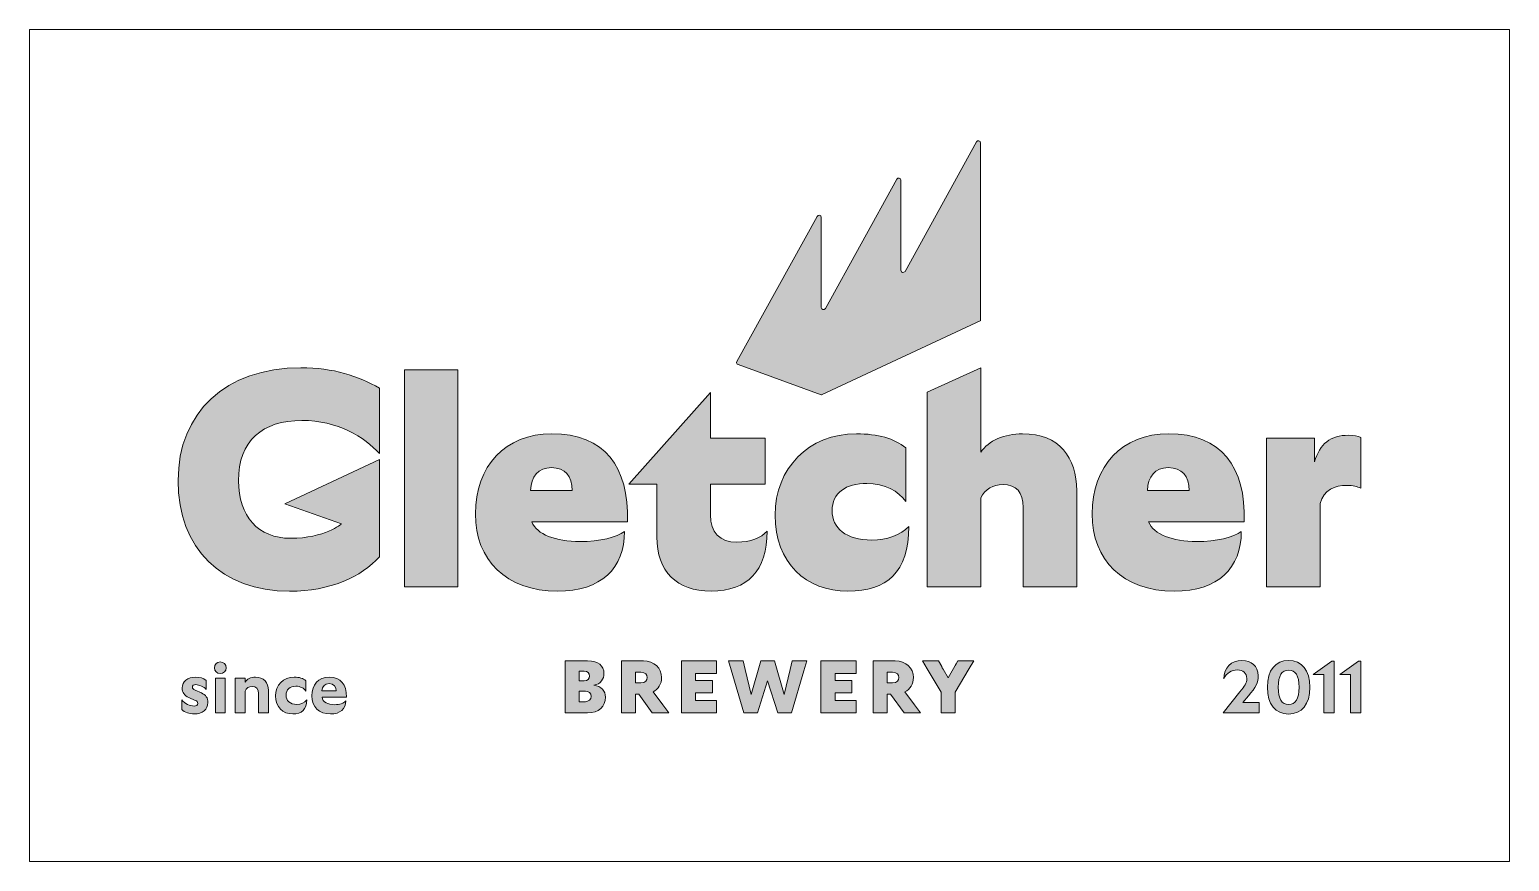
# Model space of a CAD drawing. Header units: millimetres. Extents: x 489 to 878, y -141 to 78.
import ezdxf

# ---------------------------------------------------------------- set-up
doc = ezdxf.new("R2010")
doc.units = ezdxf.units.MM
doc.header["$MEASUREMENT"] = 0
doc.layers.add('logo', color=7, linetype='Continuous', lineweight=0)
doc.layers.add('setka', color=7, linetype='Continuous', lineweight=0)

# ---------------------------------------------------------------- blocks, each defined once
blk = doc.blocks.new('Block_1')
at = {"layer": 'logo', "transparency": 33554687}
h = blk.add_hatch(color=1, dxfattribs=at)
h.dxf.hatch_style = 2
edge = h.paths.add_edge_path()
edge.add_spline(control_points=[(634.93, -99.41), (635.79, -99.41), (636.45, -98.89), (636.45, -98.02), (636.45, -97.16), (635.79, -96.64), (634.93, -96.64), (634.93, -96.64), (633.33, -96.64), (633.33, -96.64), (633.33, -96.64), (633.33, -99.41), (633.33, -99.41), (633.33, -99.41), (634.93, -99.41), (634.93, -99.41)], knot_values=[0, 0, 0, 0, 1, 1, 1, 2, 2, 2, 3, 3, 3, 4, 4, 4, 5, 5, 5, 5], degree=3, periodic=0)
edge = h.paths.add_edge_path()
edge.add_spline(control_points=[(634.6, -93.9), (635.61, -93.9), (636.02, -93.39), (636.02, -92.65), (636.02, -91.9), (635.61, -91.4), (634.6, -91.4), (634.6, -91.4), (633.33, -91.4), (633.33, -91.4), (633.33, -91.4), (633.33, -93.9), (633.33, -93.9), (633.33, -93.9), (634.6, -93.9), (634.6, -93.9)], knot_values=[0, 0, 0, 0, 1, 1, 1, 2, 2, 2, 3, 3, 3, 4, 4, 4, 5, 5, 5, 5], degree=3, periodic=0)
edge = h.paths.add_edge_path()
edge.add_spline(control_points=[(629.61, -100.66), (629.61, -100.66), (629.61, -90.38), (629.61, -90.38), (629.61, -90.38), (629.61, -88.68), (629.61, -88.68), (629.61, -88.68), (635.53, -88.68), (635.53, -88.68), (638.33, -88.68), (639.84, -89.91), (639.84, -92), (639.84, -93.39), (639, -94.82), (637.16, -95.07), (639.17, -95.31), (640.21, -96.66), (640.21, -98.22), (640.21, -100.72), (638.53, -102.37), (635.52, -102.37), (635.52, -102.37), (629.61, -102.37), (629.61, -102.37), (629.61, -102.37), (629.61, -100.66), (629.61, -100.66)], knot_values=[0, 0, 0, 0, 1, 1, 1, 2, 2, 2, 3, 3, 3, 4, 4, 4, 5, 5, 5, 6, 6, 6, 7, 7, 7, 8, 8, 8, 9, 9, 9, 9], degree=3, periodic=0)
h = blk.add_hatch(color=1, dxfattribs=at)
h.dxf.hatch_style = 2
edge = h.paths.add_edge_path()
edge.add_spline(control_points=[(649.52, -94.45), (650.81, -94.45), (651.22, -93.84), (651.22, -93.06), (651.22, -92.28), (650.81, -91.67), (649.52, -91.67), (649.52, -91.67), (648.11, -91.67), (648.11, -91.67), (648.11, -91.67), (648.11, -94.45), (648.11, -94.45), (648.11, -94.45), (649.52, -94.45), (649.52, -94.45)], knot_values=[0, 0, 0, 0, 1, 1, 1, 2, 2, 2, 3, 3, 3, 4, 4, 4, 5, 5, 5, 5], degree=3, periodic=0)
edge = h.paths.add_edge_path()
edge.add_spline(control_points=[(644.41, -100.66), (644.41, -100.66), (644.41, -90.38), (644.41, -90.38), (644.41, -90.38), (644.41, -88.68), (644.41, -88.68), (644.41, -88.68), (650.2, -88.68), (650.2, -88.68), (653.06, -88.68), (655.01, -90.54), (655.01, -93.06), (655.01, -94.72), (654.15, -96.11), (652.76, -96.85), (652.76, -96.85), (655.3, -100.22), (655.3, -100.22), (655.3, -100.22), (656.93, -102.37), (656.93, -102.37), (656.93, -102.37), (652.55, -102.37), (652.55, -102.37), (652.55, -102.37), (649.01, -97.44), (649.01, -97.44), (649.01, -97.44), (648.11, -97.44), (648.11, -97.44), (648.11, -97.44), (648.11, -100.43), (648.11, -100.43), (648.11, -100.43), (648.11, -102.37), (648.11, -102.37), (648.11, -102.37), (644.41, -102.37), (644.41, -102.37), (644.41, -102.37), (644.41, -100.66), (644.41, -100.66)], knot_values=[0, 0, 0, 0, 1, 1, 1, 2, 2, 2, 3, 3, 3, 4, 4, 4, 5, 5, 5, 6, 6, 6, 7, 7, 7, 8, 8, 8, 9, 9, 9, 10, 10, 10, 11, 11, 11, 12, 12, 12, 13, 13, 13, 14, 14, 14, 14], degree=3, periodic=0)
h = blk.add_hatch(color=1, dxfattribs=at)
h.dxf.hatch_style = 2
edge = h.paths.add_edge_path()
edge.add_spline(control_points=[(660.25, -100.66), (660.25, -100.66), (660.25, -90.38), (660.25, -90.38), (660.25, -90.38), (660.25, -88.68), (660.25, -88.68), (660.25, -88.68), (669.48, -88.68), (669.48, -88.68), (669.48, -88.68), (669.48, -91.96), (669.48, -91.96), (669.48, -91.96), (666.78, -91.96), (666.78, -91.96), (666.78, -91.96), (663.95, -91.96), (663.95, -91.96), (663.95, -91.96), (663.95, -93.8), (663.95, -93.8), (663.95, -93.8), (666.41, -93.8), (666.41, -93.8), (666.41, -93.8), (668.38, -93.8), (668.38, -93.8), (668.38, -93.8), (668.38, -97.09), (668.38, -97.09), (668.38, -97.09), (666.37, -97.09), (666.37, -97.09), (666.37, -97.09), (663.95, -97.09), (663.95, -97.09), (663.95, -97.09), (663.95, -99.08), (663.95, -99.08), (663.95, -99.08), (666.51, -99.08), (666.51, -99.08), (666.51, -99.08), (669.48, -99.08), (669.48, -99.08), (669.48, -99.08), (669.48, -102.37), (669.48, -102.37), (669.48, -102.37), (660.25, -102.37), (660.25, -102.37), (660.25, -102.37), (660.25, -100.66), (660.25, -100.66)], knot_values=[0, 0, 0, 0, 1, 1, 1, 2, 2, 2, 3, 3, 3, 4, 4, 4, 5, 5, 5, 6, 6, 6, 7, 7, 7, 8, 8, 8, 9, 9, 9, 10, 10, 10, 11, 11, 11, 12, 12, 12, 13, 13, 13, 14, 14, 14, 15, 15, 15, 16, 16, 16, 17, 17, 17, 18, 18, 18, 18], degree=3, periodic=0)
h = blk.add_hatch(color=1, dxfattribs=at)
h.dxf.hatch_style = 2
edge = h.paths.add_edge_path()
edge.add_spline(control_points=[(672.61, -88.68), (672.61, -88.68), (676.5, -88.68), (676.5, -88.68), (676.5, -88.68), (677.03, -90.91), (677.03, -90.91), (677.03, -90.91), (678.59, -97.5), (678.59, -97.5), (678.59, -97.5), (681.15, -88.68), (681.15, -88.68), (681.15, -88.68), (684.71, -88.68), (684.71, -88.68), (684.71, -88.68), (687.27, -97.5), (687.27, -97.5), (687.27, -97.5), (688.84, -90.91), (688.84, -90.91), (688.84, -90.91), (689.37, -88.68), (689.37, -88.68), (689.37, -88.68), (693.26, -88.68), (693.26, -88.68), (693.26, -88.68), (692.48, -91.32), (692.48, -91.32), (692.48, -91.32), (689.21, -102.37), (689.21, -102.37), (689.21, -102.37), (685.65, -102.37), (685.65, -102.37), (685.65, -102.37), (682.93, -93.94), (682.93, -93.94), (682.93, -93.94), (680.21, -102.37), (680.21, -102.37), (680.21, -102.37), (676.66, -102.37), (676.66, -102.37), (676.66, -102.37), (673.29, -90.99), (673.29, -90.99), (673.29, -90.99), (672.61, -88.68), (672.61, -88.68)], knot_values=[0, 0, 0, 0, 1, 1, 1, 2, 2, 2, 3, 3, 3, 4, 4, 4, 5, 5, 5, 6, 6, 6, 7, 7, 7, 8, 8, 8, 9, 9, 9, 10, 10, 10, 11, 11, 11, 12, 12, 12, 13, 13, 13, 14, 14, 14, 15, 15, 15, 16, 16, 16, 17, 17, 17, 17], degree=3, periodic=0)
h = blk.add_hatch(color=1, dxfattribs=at)
h.dxf.hatch_style = 2
edge = h.paths.add_edge_path()
edge.add_spline(control_points=[(696.97, -100.66), (696.97, -100.66), (696.97, -90.38), (696.97, -90.38), (696.97, -90.38), (696.97, -88.68), (696.97, -88.68), (696.97, -88.68), (706.2, -88.68), (706.2, -88.68), (706.2, -88.68), (706.2, -91.96), (706.2, -91.96), (706.2, -91.96), (703.5, -91.96), (703.5, -91.96), (703.5, -91.96), (700.67, -91.96), (700.67, -91.96), (700.67, -91.96), (700.67, -93.8), (700.67, -93.8), (700.67, -93.8), (703.13, -93.8), (703.13, -93.8), (703.13, -93.8), (705.11, -93.8), (705.11, -93.8), (705.11, -93.8), (705.11, -97.09), (705.11, -97.09), (705.11, -97.09), (703.09, -97.09), (703.09, -97.09), (703.09, -97.09), (700.67, -97.09), (700.67, -97.09), (700.67, -97.09), (700.67, -99.08), (700.67, -99.08), (700.67, -99.08), (703.23, -99.08), (703.23, -99.08), (703.23, -99.08), (706.2, -99.08), (706.2, -99.08), (706.2, -99.08), (706.2, -102.37), (706.2, -102.37), (706.2, -102.37), (696.97, -102.37), (696.97, -102.37), (696.97, -102.37), (696.97, -100.66), (696.97, -100.66)], knot_values=[0, 0, 0, 0, 1, 1, 1, 2, 2, 2, 3, 3, 3, 4, 4, 4, 5, 5, 5, 6, 6, 6, 7, 7, 7, 8, 8, 8, 9, 9, 9, 10, 10, 10, 11, 11, 11, 12, 12, 12, 13, 13, 13, 14, 14, 14, 15, 15, 15, 16, 16, 16, 17, 17, 17, 18, 18, 18, 18], degree=3, periodic=0)
h = blk.add_hatch(color=1, dxfattribs=at)
h.dxf.hatch_style = 2
edge = h.paths.add_edge_path()
edge.add_spline(control_points=[(715.8, -94.45), (717.09, -94.45), (717.5, -93.84), (717.5, -93.06), (717.5, -92.28), (717.09, -91.67), (715.8, -91.67), (715.8, -91.67), (714.39, -91.67), (714.39, -91.67), (714.39, -91.67), (714.39, -94.45), (714.39, -94.45), (714.39, -94.45), (715.8, -94.45), (715.8, -94.45)], knot_values=[0, 0, 0, 0, 1, 1, 1, 2, 2, 2, 3, 3, 3, 4, 4, 4, 5, 5, 5, 5], degree=3, periodic=0)
edge = h.paths.add_edge_path()
edge.add_spline(control_points=[(710.7, -100.66), (710.7, -100.66), (710.7, -90.38), (710.7, -90.38), (710.7, -90.38), (710.7, -88.68), (710.7, -88.68), (710.7, -88.68), (716.49, -88.68), (716.49, -88.68), (719.34, -88.68), (721.3, -90.54), (721.3, -93.06), (721.3, -94.72), (720.44, -96.11), (719.05, -96.85), (719.05, -96.85), (721.59, -100.22), (721.59, -100.22), (721.59, -100.22), (723.21, -102.37), (723.21, -102.37), (723.21, -102.37), (718.83, -102.37), (718.83, -102.37), (718.83, -102.37), (715.29, -97.44), (715.29, -97.44), (715.29, -97.44), (714.39, -97.44), (714.39, -97.44), (714.39, -97.44), (714.39, -100.43), (714.39, -100.43), (714.39, -100.43), (714.39, -102.37), (714.39, -102.37), (714.39, -102.37), (710.7, -102.37), (710.7, -102.37), (710.7, -102.37), (710.7, -100.66), (710.7, -100.66)], knot_values=[0, 0, 0, 0, 1, 1, 1, 2, 2, 2, 3, 3, 3, 4, 4, 4, 5, 5, 5, 6, 6, 6, 7, 7, 7, 8, 8, 8, 9, 9, 9, 10, 10, 10, 11, 11, 11, 12, 12, 12, 13, 13, 13, 14, 14, 14, 14], degree=3, periodic=0)
h = blk.add_hatch(color=1, dxfattribs=at)
h.dxf.hatch_style = 2
edge = h.paths.add_edge_path()
edge.add_spline(control_points=[(728.59, -100.45), (728.59, -100.45), (728.59, -96.93), (728.59, -96.93), (728.59, -96.93), (724.95, -90.79), (724.95, -90.79), (724.95, -90.79), (723.7, -88.68), (723.7, -88.68), (723.7, -88.68), (727.89, -88.68), (727.89, -88.68), (727.89, -88.68), (728.75, -90.18), (728.75, -90.18), (728.75, -90.18), (728.75, -90.18), (729.14, -90.87), (729.14, -90.87), (730.45, -93.16), (730.45, -93.16), (730.45, -93.16), (731.89, -90.63), (731.89, -90.63), (731.89, -90.63), (732.23, -90.05), (732.23, -90.05), (732.23, -90.05), (732.23, -90.05), (733.01, -88.68), (733.01, -88.68), (737.17, -88.68), (737.17, -88.68), (737.17, -88.68), (735.98, -90.69), (735.98, -90.69), (735.98, -90.69), (732.29, -96.93), (732.29, -96.93), (732.29, -96.93), (732.29, -100.66), (732.29, -100.66), (732.29, -100.66), (732.29, -102.37), (732.29, -102.37), (732.29, -102.37), (728.59, -102.37), (728.59, -102.37), (728.59, -102.37), (728.59, -100.45), (728.59, -100.45)], knot_values=[0, 0, 0, 0, 1, 1, 1, 2, 2, 2, 3, 3, 3, 4, 4, 4, 5, 5, 5, 6, 6, 6, 7, 7, 7, 8, 8, 8, 9, 9, 9, 10, 10, 10, 11, 11, 11, 12, 12, 12, 13, 13, 13, 14, 14, 14, 15, 15, 15, 16, 16, 16, 17, 17, 17, 17], degree=3, periodic=0)
at = {"layer": 'logo'}
for points, knots in [([(629.61, -100.66), (629.61, -100.66), (629.61, -90.38), (629.61, -90.38), (629.61, -90.38), (629.61, -88.68), (629.61, -88.68), (629.61, -88.68), (635.53, -88.68), (635.53, -88.68), (638.33, -88.68), (639.84, -89.91), (639.84, -92), (639.84, -93.39), (639, -94.82), (637.16, -95.07), (639.17, -95.31), (640.21, -96.66), (640.21, -98.22), (640.21, -100.72), (638.53, -102.37), (635.52, -102.37), (635.52, -102.37), (629.61, -102.37), (629.61, -102.37), (629.61, -102.37), (629.61, -100.66), (629.61, -100.66)], [0, 0, 0, 0, 1, 1, 1, 2, 2, 2, 3, 3, 3, 4, 4, 4, 5, 5, 5, 6, 6, 6, 7, 7, 7, 8, 8, 8, 9, 9, 9, 9]), ([(644.41, -100.66), (644.41, -100.66), (644.41, -90.38), (644.41, -90.38), (644.41, -90.38), (644.41, -88.68), (644.41, -88.68), (644.41, -88.68), (650.2, -88.68), (650.2, -88.68), (653.06, -88.68), (655.01, -90.54), (655.01, -93.06), (655.01, -94.72), (654.15, -96.11), (652.76, -96.85), (652.76, -96.85), (655.3, -100.22), (655.3, -100.22), (655.3, -100.22), (656.93, -102.37), (656.93, -102.37), (656.93, -102.37), (652.55, -102.37), (652.55, -102.37), (652.55, -102.37), (649.01, -97.44), (649.01, -97.44), (649.01, -97.44), (648.11, -97.44), (648.11, -97.44), (648.11, -97.44), (648.11, -100.43), (648.11, -100.43), (648.11, -100.43), (648.11, -102.37), (648.11, -102.37), (648.11, -102.37), (644.41, -102.37), (644.41, -102.37), (644.41, -102.37), (644.41, -100.66), (644.41, -100.66)], [0, 0, 0, 0, 1, 1, 1, 2, 2, 2, 3, 3, 3, 4, 4, 4, 5, 5, 5, 6, 6, 6, 7, 7, 7, 8, 8, 8, 9, 9, 9, 10, 10, 10, 11, 11, 11, 12, 12, 12, 13, 13, 13, 14, 14, 14, 14]), ([(660.25, -100.66), (660.25, -100.66), (660.25, -90.38), (660.25, -90.38), (660.25, -90.38), (660.25, -88.68), (660.25, -88.68), (660.25, -88.68), (669.48, -88.68), (669.48, -88.68), (669.48, -88.68), (669.48, -91.96), (669.48, -91.96), (669.48, -91.96), (666.78, -91.96), (666.78, -91.96), (666.78, -91.96), (663.95, -91.96), (663.95, -91.96), (663.95, -91.96), (663.95, -93.8), (663.95, -93.8), (663.95, -93.8), (666.41, -93.8), (666.41, -93.8), (666.41, -93.8), (668.38, -93.8), (668.38, -93.8), (668.38, -93.8), (668.38, -97.09), (668.38, -97.09), (668.38, -97.09), (666.37, -97.09), (666.37, -97.09), (666.37, -97.09), (663.95, -97.09), (663.95, -97.09), (663.95, -97.09), (663.95, -99.08), (663.95, -99.08), (663.95, -99.08), (666.51, -99.08), (666.51, -99.08), (666.51, -99.08), (669.48, -99.08), (669.48, -99.08), (669.48, -99.08), (669.48, -102.37), (669.48, -102.37), (669.48, -102.37), (660.25, -102.37), (660.25, -102.37), (660.25, -102.37), (660.25, -100.66), (660.25, -100.66)], [0, 0, 0, 0, 1, 1, 1, 2, 2, 2, 3, 3, 3, 4, 4, 4, 5, 5, 5, 6, 6, 6, 7, 7, 7, 8, 8, 8, 9, 9, 9, 10, 10, 10, 11, 11, 11, 12, 12, 12, 13, 13, 13, 14, 14, 14, 15, 15, 15, 16, 16, 16, 17, 17, 17, 18, 18, 18, 18]), ([(672.61, -88.68), (672.61, -88.68), (676.5, -88.68), (676.5, -88.68), (676.5, -88.68), (677.03, -90.91), (677.03, -90.91), (677.03, -90.91), (678.59, -97.5), (678.59, -97.5), (678.59, -97.5), (681.15, -88.68), (681.15, -88.68), (681.15, -88.68), (684.71, -88.68), (684.71, -88.68), (684.71, -88.68), (687.27, -97.5), (687.27, -97.5), (687.27, -97.5), (688.84, -90.91), (688.84, -90.91), (688.84, -90.91), (689.37, -88.68), (689.37, -88.68), (689.37, -88.68), (693.26, -88.68), (693.26, -88.68), (693.26, -88.68), (692.48, -91.32), (692.48, -91.32), (692.48, -91.32), (689.21, -102.37), (689.21, -102.37), (689.21, -102.37), (685.65, -102.37), (685.65, -102.37), (685.65, -102.37), (682.93, -93.94), (682.93, -93.94), (682.93, -93.94), (680.21, -102.37), (680.21, -102.37), (680.21, -102.37), (676.66, -102.37), (676.66, -102.37), (676.66, -102.37), (673.29, -90.99), (673.29, -90.99), (673.29, -90.99), (672.61, -88.68), (672.61, -88.68)], [0, 0, 0, 0, 1, 1, 1, 2, 2, 2, 3, 3, 3, 4, 4, 4, 5, 5, 5, 6, 6, 6, 7, 7, 7, 8, 8, 8, 9, 9, 9, 10, 10, 10, 11, 11, 11, 12, 12, 12, 13, 13, 13, 14, 14, 14, 15, 15, 15, 16, 16, 16, 17, 17, 17, 17]), ([(696.97, -100.66), (696.97, -100.66), (696.97, -90.38), (696.97, -90.38), (696.97, -90.38), (696.97, -88.68), (696.97, -88.68), (696.97, -88.68), (706.2, -88.68), (706.2, -88.68), (706.2, -88.68), (706.2, -91.96), (706.2, -91.96), (706.2, -91.96), (703.5, -91.96), (703.5, -91.96), (703.5, -91.96), (700.67, -91.96), (700.67, -91.96), (700.67, -91.96), (700.67, -93.8), (700.67, -93.8), (700.67, -93.8), (703.13, -93.8), (703.13, -93.8), (703.13, -93.8), (705.11, -93.8), (705.11, -93.8), (705.11, -93.8), (705.11, -97.09), (705.11, -97.09), (705.11, -97.09), (703.09, -97.09), (703.09, -97.09), (703.09, -97.09), (700.67, -97.09), (700.67, -97.09), (700.67, -97.09), (700.67, -99.08), (700.67, -99.08), (700.67, -99.08), (703.23, -99.08), (703.23, -99.08), (703.23, -99.08), (706.2, -99.08), (706.2, -99.08), (706.2, -99.08), (706.2, -102.37), (706.2, -102.37), (706.2, -102.37), (696.97, -102.37), (696.97, -102.37), (696.97, -102.37), (696.97, -100.66), (696.97, -100.66)], [0, 0, 0, 0, 1, 1, 1, 2, 2, 2, 3, 3, 3, 4, 4, 4, 5, 5, 5, 6, 6, 6, 7, 7, 7, 8, 8, 8, 9, 9, 9, 10, 10, 10, 11, 11, 11, 12, 12, 12, 13, 13, 13, 14, 14, 14, 15, 15, 15, 16, 16, 16, 17, 17, 17, 18, 18, 18, 18]), ([(710.7, -100.66), (710.7, -100.66), (710.7, -90.38), (710.7, -90.38), (710.7, -90.38), (710.7, -88.68), (710.7, -88.68), (710.7, -88.68), (716.49, -88.68), (716.49, -88.68), (719.34, -88.68), (721.3, -90.54), (721.3, -93.06), (721.3, -94.72), (720.44, -96.11), (719.05, -96.85), (719.05, -96.85), (721.59, -100.22), (721.59, -100.22), (721.59, -100.22), (723.21, -102.37), (723.21, -102.37), (723.21, -102.37), (718.83, -102.37), (718.83, -102.37), (718.83, -102.37), (715.29, -97.44), (715.29, -97.44), (715.29, -97.44), (714.39, -97.44), (714.39, -97.44), (714.39, -97.44), (714.39, -100.43), (714.39, -100.43), (714.39, -100.43), (714.39, -102.37), (714.39, -102.37), (714.39, -102.37), (710.7, -102.37), (710.7, -102.37), (710.7, -102.37), (710.7, -100.66), (710.7, -100.66)], [0, 0, 0, 0, 1, 1, 1, 2, 2, 2, 3, 3, 3, 4, 4, 4, 5, 5, 5, 6, 6, 6, 7, 7, 7, 8, 8, 8, 9, 9, 9, 10, 10, 10, 11, 11, 11, 12, 12, 12, 13, 13, 13, 14, 14, 14, 14]), ([(728.59, -100.45), (728.59, -100.45), (728.59, -96.93), (728.59, -96.93), (728.59, -96.93), (724.95, -90.79), (724.95, -90.79), (724.95, -90.79), (723.7, -88.68), (723.7, -88.68), (723.7, -88.68), (727.89, -88.68), (727.89, -88.68), (727.89, -88.68), (728.75, -90.18), (728.75, -90.18), (728.75, -90.18), (728.75, -90.18), (729.14, -90.87), (729.14, -90.87), (730.45, -93.16), (730.45, -93.16), (730.45, -93.16), (731.89, -90.63), (731.89, -90.63), (731.89, -90.63), (732.23, -90.05), (732.23, -90.05), (732.23, -90.05), (732.23, -90.05), (733.01, -88.68), (733.01, -88.68), (737.17, -88.68), (737.17, -88.68), (737.17, -88.68), (735.98, -90.69), (735.98, -90.69), (735.98, -90.69), (732.29, -96.93), (732.29, -96.93), (732.29, -96.93), (732.29, -100.66), (732.29, -100.66), (732.29, -100.66), (732.29, -102.37), (732.29, -102.37), (732.29, -102.37), (728.59, -102.37), (728.59, -102.37), (728.59, -102.37), (728.59, -100.45), (728.59, -100.45)], [0, 0, 0, 0, 1, 1, 1, 2, 2, 2, 3, 3, 3, 4, 4, 4, 5, 5, 5, 6, 6, 6, 7, 7, 7, 8, 8, 8, 9, 9, 9, 10, 10, 10, 11, 11, 11, 12, 12, 12, 13, 13, 13, 14, 14, 14, 15, 15, 15, 16, 16, 16, 17, 17, 17, 17]), ([(634.6, -93.9), (635.61, -93.9), (636.02, -93.39), (636.02, -92.65), (636.02, -91.9), (635.61, -91.4), (634.6, -91.4), (634.6, -91.4), (633.33, -91.4), (633.33, -91.4), (633.33, -91.4), (633.33, -93.9), (633.33, -93.9), (633.33, -93.9), (634.6, -93.9), (634.6, -93.9)], [0, 0, 0, 0, 1, 1, 1, 2, 2, 2, 3, 3, 3, 4, 4, 4, 5, 5, 5, 5]), ([(649.52, -94.45), (650.81, -94.45), (651.22, -93.84), (651.22, -93.06), (651.22, -92.28), (650.81, -91.67), (649.52, -91.67), (649.52, -91.67), (648.11, -91.67), (648.11, -91.67), (648.11, -91.67), (648.11, -94.45), (648.11, -94.45), (648.11, -94.45), (649.52, -94.45), (649.52, -94.45)], [0, 0, 0, 0, 1, 1, 1, 2, 2, 2, 3, 3, 3, 4, 4, 4, 5, 5, 5, 5]), ([(715.8, -94.45), (717.09, -94.45), (717.5, -93.84), (717.5, -93.06), (717.5, -92.28), (717.09, -91.67), (715.8, -91.67), (715.8, -91.67), (714.39, -91.67), (714.39, -91.67), (714.39, -91.67), (714.39, -94.45), (714.39, -94.45), (714.39, -94.45), (715.8, -94.45), (715.8, -94.45)], [0, 0, 0, 0, 1, 1, 1, 2, 2, 2, 3, 3, 3, 4, 4, 4, 5, 5, 5, 5]), ([(634.93, -99.41), (635.79, -99.41), (636.45, -98.89), (636.45, -98.02), (636.45, -97.16), (635.79, -96.64), (634.93, -96.64), (634.93, -96.64), (633.33, -96.64), (633.33, -96.64), (633.33, -96.64), (633.33, -99.41), (633.33, -99.41), (633.33, -99.41), (634.93, -99.41), (634.93, -99.41)], [0, 0, 0, 0, 1, 1, 1, 2, 2, 2, 3, 3, 3, 4, 4, 4, 5, 5, 5, 5])]:
    blk.add_open_spline(points, degree=3, knots=knots, dxfattribs=at)
blk = doc.blocks.new('Block_3')
at = {"layer": 'logo', "transparency": 33554687}
h = blk.add_hatch(color=161, dxfattribs=at)
h.dxf.hatch_style = 2
edge = h.paths.add_edge_path()
edge.add_spline(control_points=[(537.53, -100.97), (537.53, -100.97), (537.53, -95.57), (537.53, -95.57), (537.53, -95.57), (537.53, -93.23), (537.53, -93.23), (537.53, -93.23), (540.12, -93.23), (540.12, -93.23), (540.12, -93.23), (540.12, -100.84), (540.12, -100.84), (540.12, -100.84), (540.12, -102.36), (540.12, -102.36), (540.12, -102.36), (537.53, -102.36), (537.53, -102.36), (537.53, -102.36), (537.53, -100.97), (537.53, -100.97)], knot_values=[0, 0, 0, 0, 1, 1, 1, 2, 2, 2, 3, 3, 3, 4, 4, 4, 5, 5, 5, 6, 6, 6, 7, 7, 7, 7], degree=3, periodic=0)
edge = h.paths.add_edge_path()
edge.add_spline(control_points=[(538.82, -88.95), (539.71, -88.95), (540.38, -89.62), (540.38, -90.47), (540.38, -91.36), (539.71, -91.99), (538.82, -91.99), (537.93, -91.99), (537.27, -91.36), (537.27, -90.47), (537.27, -89.62), (537.93, -88.95), (538.82, -88.95)], knot_values=[0, 0, 0, 0, 1, 1, 1, 2, 2, 2, 3, 3, 3, 4, 4, 4, 4], degree=3, periodic=0)
h = blk.add_hatch(color=161, dxfattribs=at)
h.dxf.hatch_style = 2
edge = h.paths.add_edge_path()
edge.add_spline(control_points=[(528.65, -101.44), (528.65, -101.44), (528.65, -98.9), (528.65, -98.9), (529.47, -99.9), (530.9, -100.58), (531.91, -100.58), (532.54, -100.58), (532.88, -100.33), (532.88, -99.86), (532.88, -99.45), (532.69, -99.27), (532.23, -99.07), (532.23, -99.07), (530.53, -98.31), (530.53, -98.31), (529.36, -97.77), (528.77, -96.99), (528.77, -95.79), (528.77, -94.14), (530.23, -92.95), (532.27, -92.95), (533.43, -92.95), (534.32, -93.21), (535.14, -93.82), (535.14, -93.82), (535.14, -96.18), (535.14, -96.18), (534.54, -95.51), (533.25, -94.92), (532.36, -94.92), (531.8, -94.92), (531.47, -95.16), (531.47, -95.57), (531.47, -95.94), (531.69, -96.14), (532.17, -96.36), (532.17, -96.36), (533.84, -97.1), (533.84, -97.1), (535.01, -97.62), (535.56, -98.42), (535.56, -99.66), (535.56, -101.42), (534.08, -102.64), (532.01, -102.64), (530.65, -102.64), (529.52, -102.25), (528.65, -101.44)], knot_values=[0, 0, 0, 0, 1, 1, 1, 2, 2, 2, 3, 3, 3, 4, 4, 4, 5, 5, 5, 6, 6, 6, 7, 7, 7, 8, 8, 8, 9, 9, 9, 10, 10, 10, 11, 11, 11, 12, 12, 12, 13, 13, 13, 14, 14, 14, 15, 15, 15, 16, 16, 16, 16], degree=3, periodic=0)
h = blk.add_hatch(color=161, dxfattribs=at)
h.dxf.hatch_style = 2
edge = h.paths.add_edge_path()
edge.add_spline(control_points=[(548.88, -100.97), (548.88, -100.97), (548.88, -97.25), (548.88, -97.25), (548.88, -96.08), (548.25, -95.42), (547.18, -95.42), (546.31, -95.42), (545.69, -95.82), (545.34, -96.6), (545.34, -96.6), (545.34, -100.84), (545.34, -100.84), (545.34, -100.84), (545.34, -102.36), (545.34, -102.36), (545.34, -102.36), (542.75, -102.36), (542.75, -102.36), (542.75, -102.36), (542.75, -100.97), (542.75, -100.97), (542.75, -100.97), (542.75, -95.57), (542.75, -95.57), (542.75, -95.57), (542.75, -93.23), (542.75, -93.23), (542.75, -93.23), (545.34, -93.23), (545.34, -93.23), (545.34, -93.23), (545.34, -94.27), (545.34, -94.27), (545.88, -93.44), (546.82, -92.95), (548.06, -92.95), (550.29, -92.95), (551.47, -94.38), (551.47, -96.45), (551.47, -96.45), (551.47, -100.88), (551.47, -100.88), (551.47, -100.88), (551.47, -102.36), (551.47, -102.36), (551.47, -102.36), (548.88, -102.36), (548.88, -102.36), (548.88, -102.36), (548.88, -100.97), (548.88, -100.97)], knot_values=[0, 0, 0, 0, 1, 1, 1, 2, 2, 2, 3, 3, 3, 4, 4, 4, 5, 5, 5, 6, 6, 6, 7, 7, 7, 8, 8, 8, 9, 9, 9, 10, 10, 10, 11, 11, 11, 12, 12, 12, 13, 13, 13, 14, 14, 14, 15, 15, 15, 16, 16, 16, 17, 17, 17, 17], degree=3, periodic=0)
h = blk.add_hatch(color=161, dxfattribs=at)
h.dxf.hatch_style = 2
edge = h.paths.add_edge_path()
edge.add_spline(control_points=[(553.38, -97.9), (553.38, -95.03), (555.38, -92.95), (558.29, -92.95), (559.62, -92.95), (560.64, -93.27), (561.36, -93.88), (561.36, -93.88), (561.36, -96.6), (561.36, -96.6), (560.86, -95.88), (559.94, -95.34), (558.71, -95.34), (557.14, -95.34), (556.12, -96.23), (556.12, -97.71), (556.12, -99.14), (557.14, -100.14), (558.96, -100.14), (560.09, -100.14), (561.03, -99.7), (561.57, -98.9), (561.57, -101.47), (560.23, -102.64), (557.9, -102.64), (555.25, -102.64), (553.38, -100.84), (553.38, -97.9)], knot_values=[0, 0, 0, 0, 1, 1, 1, 2, 2, 2, 3, 3, 3, 4, 4, 4, 5, 5, 5, 6, 6, 6, 7, 7, 7, 8, 8, 8, 9, 9, 9, 9], degree=3, periodic=0)
h = blk.add_hatch(color=161, dxfattribs=at)
h.dxf.hatch_style = 2
edge = h.paths.add_edge_path()
edge.add_spline(control_points=[(569.33, -96.57), (569.33, -95.49), (568.72, -94.66), (567.48, -94.66), (566.35, -94.66), (565.66, -95.42), (565.59, -96.57), (565.59, -96.57), (569.33, -96.57), (569.33, -96.57)], knot_values=[0, 0, 0, 0, 1, 1, 1, 2, 2, 2, 3, 3, 3, 3], degree=3, periodic=0)
edge = h.paths.add_edge_path()
edge.add_spline(control_points=[(562.92, -97.86), (562.92, -94.95), (564.66, -92.95), (567.49, -92.95), (570.57, -92.95), (572.09, -94.86), (572.03, -98.2), (572.03, -98.2), (565.6, -98.2), (565.6, -98.2), (565.77, -99.53), (567.14, -100.2), (568.9, -100.2), (570.18, -100.2), (571.35, -99.83), (571.87, -99.2), (571.87, -101.33), (570.42, -102.64), (567.83, -102.64), (564.83, -102.64), (562.92, -100.81), (562.92, -97.86)], knot_values=[0, 0, 0, 0, 1, 1, 1, 2, 2, 2, 3, 3, 3, 4, 4, 4, 5, 5, 5, 6, 6, 6, 7, 7, 7, 7], degree=3, periodic=0)
at = {"layer": 'logo'}
for points, knots in [([(538.82, -88.95), (539.71, -88.95), (540.38, -89.62), (540.38, -90.47), (540.38, -91.36), (539.71, -91.99), (538.82, -91.99), (537.93, -91.99), (537.27, -91.36), (537.27, -90.47), (537.27, -89.62), (537.93, -88.95), (538.82, -88.95)], [0, 0, 0, 0, 1, 1, 1, 2, 2, 2, 3, 3, 3, 4, 4, 4, 4]), ([(528.65, -101.44), (528.65, -101.44), (528.65, -98.9), (528.65, -98.9), (529.47, -99.9), (530.9, -100.58), (531.91, -100.58), (532.54, -100.58), (532.88, -100.33), (532.88, -99.86), (532.88, -99.45), (532.69, -99.27), (532.23, -99.07), (532.23, -99.07), (530.53, -98.31), (530.53, -98.31), (529.36, -97.77), (528.77, -96.99), (528.77, -95.79), (528.77, -94.14), (530.23, -92.95), (532.27, -92.95), (533.43, -92.95), (534.32, -93.21), (535.14, -93.82), (535.14, -93.82), (535.14, -96.18), (535.14, -96.18), (534.54, -95.51), (533.25, -94.92), (532.36, -94.92), (531.8, -94.92), (531.47, -95.16), (531.47, -95.57), (531.47, -95.94), (531.69, -96.14), (532.17, -96.36), (532.17, -96.36), (533.84, -97.1), (533.84, -97.1), (535.01, -97.62), (535.56, -98.42), (535.56, -99.66), (535.56, -101.42), (534.08, -102.64), (532.01, -102.64), (530.65, -102.64), (529.52, -102.25), (528.65, -101.44)], [0, 0, 0, 0, 1, 1, 1, 2, 2, 2, 3, 3, 3, 4, 4, 4, 5, 5, 5, 6, 6, 6, 7, 7, 7, 8, 8, 8, 9, 9, 9, 10, 10, 10, 11, 11, 11, 12, 12, 12, 13, 13, 13, 14, 14, 14, 15, 15, 15, 16, 16, 16, 16]), ([(537.53, -100.97), (537.53, -100.97), (537.53, -95.57), (537.53, -95.57), (537.53, -95.57), (537.53, -93.23), (537.53, -93.23), (537.53, -93.23), (540.12, -93.23), (540.12, -93.23), (540.12, -93.23), (540.12, -100.84), (540.12, -100.84), (540.12, -100.84), (540.12, -102.36), (540.12, -102.36), (540.12, -102.36), (537.53, -102.36), (537.53, -102.36), (537.53, -102.36), (537.53, -100.97), (537.53, -100.97)], [0, 0, 0, 0, 1, 1, 1, 2, 2, 2, 3, 3, 3, 4, 4, 4, 5, 5, 5, 6, 6, 6, 7, 7, 7, 7]), ([(548.88, -100.97), (548.88, -100.97), (548.88, -97.25), (548.88, -97.25), (548.88, -96.08), (548.25, -95.42), (547.18, -95.42), (546.31, -95.42), (545.69, -95.82), (545.34, -96.6), (545.34, -96.6), (545.34, -100.84), (545.34, -100.84), (545.34, -100.84), (545.34, -102.36), (545.34, -102.36), (545.34, -102.36), (542.75, -102.36), (542.75, -102.36), (542.75, -102.36), (542.75, -100.97), (542.75, -100.97), (542.75, -100.97), (542.75, -95.57), (542.75, -95.57), (542.75, -95.57), (542.75, -93.23), (542.75, -93.23), (542.75, -93.23), (545.34, -93.23), (545.34, -93.23), (545.34, -93.23), (545.34, -94.27), (545.34, -94.27), (545.88, -93.44), (546.82, -92.95), (548.06, -92.95), (550.29, -92.95), (551.47, -94.38), (551.47, -96.45), (551.47, -96.45), (551.47, -100.88), (551.47, -100.88), (551.47, -100.88), (551.47, -102.36), (551.47, -102.36), (551.47, -102.36), (548.88, -102.36), (548.88, -102.36), (548.88, -102.36), (548.88, -100.97), (548.88, -100.97)], [0, 0, 0, 0, 1, 1, 1, 2, 2, 2, 3, 3, 3, 4, 4, 4, 5, 5, 5, 6, 6, 6, 7, 7, 7, 8, 8, 8, 9, 9, 9, 10, 10, 10, 11, 11, 11, 12, 12, 12, 13, 13, 13, 14, 14, 14, 15, 15, 15, 16, 16, 16, 17, 17, 17, 17]), ([(553.38, -97.9), (553.38, -95.03), (555.38, -92.95), (558.29, -92.95), (559.62, -92.95), (560.64, -93.27), (561.36, -93.88), (561.36, -93.88), (561.36, -96.6), (561.36, -96.6), (560.86, -95.88), (559.94, -95.34), (558.71, -95.34), (557.14, -95.34), (556.12, -96.23), (556.12, -97.71), (556.12, -99.14), (557.14, -100.14), (558.96, -100.14), (560.09, -100.14), (561.03, -99.7), (561.57, -98.9), (561.57, -101.47), (560.23, -102.64), (557.9, -102.64), (555.25, -102.64), (553.38, -100.84), (553.38, -97.9)], [0, 0, 0, 0, 1, 1, 1, 2, 2, 2, 3, 3, 3, 4, 4, 4, 5, 5, 5, 6, 6, 6, 7, 7, 7, 8, 8, 8, 9, 9, 9, 9]), ([(562.92, -97.86), (562.92, -94.95), (564.66, -92.95), (567.49, -92.95), (570.57, -92.95), (572.09, -94.86), (572.03, -98.2), (572.03, -98.2), (565.6, -98.2), (565.6, -98.2), (565.77, -99.53), (567.14, -100.2), (568.9, -100.2), (570.18, -100.2), (571.35, -99.83), (571.87, -99.2), (571.87, -101.33), (570.42, -102.64), (567.83, -102.64), (564.83, -102.64), (562.92, -100.81), (562.92, -97.86)], [0, 0, 0, 0, 1, 1, 1, 2, 2, 2, 3, 3, 3, 4, 4, 4, 5, 5, 5, 6, 6, 6, 7, 7, 7, 7]), ([(569.33, -96.57), (569.33, -95.49), (568.72, -94.66), (567.48, -94.66), (566.35, -94.66), (565.66, -95.42), (565.59, -96.57), (565.59, -96.57), (569.33, -96.57), (569.33, -96.57)], [0, 0, 0, 0, 1, 1, 1, 2, 2, 2, 3, 3, 3, 3])]:
    blk.add_open_spline(points, degree=3, knots=knots, dxfattribs=at)
blk = doc.blocks.new('Block_2')
at = {"layer": 'logo'}
blk.add_blockref('Block_3', (0, 0), dxfattribs=at)
blk = doc.blocks.new('Block_4')
at = {"layer": 'logo', "transparency": 33554687}
h = blk.add_hatch(color=161, dxfattribs=at)
h.dxf.hatch_style = 2
edge = h.paths.add_edge_path()
edge.add_spline(control_points=[(809.07, -93.32), (809.07, -91.89), (808.08, -91.04), (806.63, -91.04), (805.05, -91.04), (803.79, -91.85), (803.02, -93.41), (803.03, -90.38), (804.97, -88.56), (807.81, -88.56), (810.26, -88.56), (812.08, -89.94), (812.08, -92.58), (812.08, -94.34), (811.39, -95.7), (809.53, -97.88), (809.53, -97.88), (808.02, -99.66), (808.02, -99.66), (808.02, -99.66), (812.37, -99.66), (812.37, -99.66), (812.37, -99.66), (812.37, -102.38), (812.37, -102.38), (812.37, -102.38), (802.88, -102.38), (802.88, -102.38), (802.88, -102.38), (807.27, -96.82), (807.27, -96.82), (808.52, -95.27), (809.07, -94.5), (809.07, -93.32)], knot_values=[0, 0, 0, 0, 1, 1, 1, 2, 2, 2, 3, 3, 3, 4, 4, 4, 5, 5, 5, 6, 6, 6, 7, 7, 7, 8, 8, 8, 9, 9, 9, 10, 10, 10, 11, 11, 11, 11], degree=3, periodic=0)
h = blk.add_hatch(color=161, dxfattribs=at)
h.dxf.hatch_style = 2
edge = h.paths.add_edge_path()
edge.add_spline(control_points=[(820.08, -100.12), (821.9, -100.12), (822.85, -98.73), (822.85, -95.62), (822.85, -92.51), (821.9, -91.11), (820.08, -91.11), (818.29, -91.11), (817.34, -92.51), (817.34, -95.62), (817.34, -98.73), (818.29, -100.12), (820.08, -100.12)], knot_values=[0, 0, 0, 0, 1, 1, 1, 2, 2, 2, 3, 3, 3, 4, 4, 4, 4], degree=3, periodic=0)
edge = h.paths.add_edge_path()
edge.add_spline(control_points=[(814.5, -95.62), (814.5, -91.11), (816.64, -88.56), (820.08, -88.56), (823.54, -88.56), (825.67, -91.11), (825.67, -95.62), (825.67, -100.12), (823.54, -102.67), (820.08, -102.67), (816.64, -102.67), (814.5, -100.12), (814.5, -95.62)], knot_values=[0, 0, 0, 0, 1, 1, 1, 2, 2, 2, 3, 3, 3, 4, 4, 4, 4], degree=3, periodic=0)
h = blk.add_hatch(color=161, dxfattribs=at)
h.dxf.hatch_style = 2
edge = h.paths.add_edge_path()
edge.add_spline(control_points=[(829.34, -100.78), (829.34, -100.78), (829.34, -92.29), (829.34, -92.29), (829.34, -92.29), (826.56, -92.29), (826.56, -92.29), (826.56, -92.29), (831.43, -88.76), (831.43, -88.76), (831.43, -88.76), (832.05, -88.76), (832.05, -88.76), (832.05, -88.76), (832.05, -100.8), (832.05, -100.8), (832.05, -100.8), (832.05, -102.38), (832.05, -102.38), (832.05, -102.38), (829.34, -102.38), (829.34, -102.38), (829.34, -102.38), (829.34, -100.78), (829.34, -100.78)], knot_values=[0, 0, 0, 0, 1, 1, 1, 2, 2, 2, 3, 3, 3, 4, 4, 4, 5, 5, 5, 6, 6, 6, 7, 7, 7, 8, 8, 8, 8], degree=3, periodic=0)
h = blk.add_hatch(color=161, dxfattribs=at)
h.dxf.hatch_style = 2
edge = h.paths.add_edge_path()
edge.add_spline(control_points=[(836.4, -100.78), (836.4, -100.78), (836.4, -92.29), (836.4, -92.29), (836.4, -92.29), (833.61, -92.29), (833.61, -92.29), (833.61, -92.29), (838.49, -88.76), (838.49, -88.76), (838.49, -88.76), (839.1, -88.76), (839.1, -88.76), (839.1, -88.76), (839.1, -100.8), (839.1, -100.8), (839.1, -100.8), (839.1, -102.38), (839.1, -102.38), (839.1, -102.38), (836.4, -102.38), (836.4, -102.38), (836.4, -102.38), (836.4, -100.78), (836.4, -100.78)], knot_values=[0, 0, 0, 0, 1, 1, 1, 2, 2, 2, 3, 3, 3, 4, 4, 4, 5, 5, 5, 6, 6, 6, 7, 7, 7, 8, 8, 8, 8], degree=3, periodic=0)
at = {"layer": 'logo'}
for points, knots in [([(809.07, -93.32), (809.07, -91.89), (808.08, -91.04), (806.63, -91.04), (805.05, -91.04), (803.79, -91.85), (803.02, -93.41), (803.03, -90.38), (804.97, -88.56), (807.81, -88.56), (810.26, -88.56), (812.08, -89.94), (812.08, -92.58), (812.08, -94.34), (811.39, -95.7), (809.53, -97.88), (809.53, -97.88), (808.02, -99.66), (808.02, -99.66), (808.02, -99.66), (812.37, -99.66), (812.37, -99.66), (812.37, -99.66), (812.37, -102.38), (812.37, -102.38), (812.37, -102.38), (802.88, -102.38), (802.88, -102.38), (802.88, -102.38), (807.27, -96.82), (807.27, -96.82), (808.52, -95.27), (809.07, -94.5), (809.07, -93.32)], [0, 0, 0, 0, 1, 1, 1, 2, 2, 2, 3, 3, 3, 4, 4, 4, 5, 5, 5, 6, 6, 6, 7, 7, 7, 8, 8, 8, 9, 9, 9, 10, 10, 10, 11, 11, 11, 11]), ([(814.5, -95.62), (814.5, -91.11), (816.64, -88.56), (820.08, -88.56), (823.54, -88.56), (825.67, -91.11), (825.67, -95.62), (825.67, -100.12), (823.54, -102.67), (820.08, -102.67), (816.64, -102.67), (814.5, -100.12), (814.5, -95.62)], [0, 0, 0, 0, 1, 1, 1, 2, 2, 2, 3, 3, 3, 4, 4, 4, 4]), ([(829.34, -100.78), (829.34, -100.78), (829.34, -92.29), (829.34, -92.29), (829.34, -92.29), (826.56, -92.29), (826.56, -92.29), (826.56, -92.29), (831.43, -88.76), (831.43, -88.76), (831.43, -88.76), (832.05, -88.76), (832.05, -88.76), (832.05, -88.76), (832.05, -100.8), (832.05, -100.8), (832.05, -100.8), (832.05, -102.38), (832.05, -102.38), (832.05, -102.38), (829.34, -102.38), (829.34, -102.38), (829.34, -102.38), (829.34, -100.78), (829.34, -100.78)], [0, 0, 0, 0, 1, 1, 1, 2, 2, 2, 3, 3, 3, 4, 4, 4, 5, 5, 5, 6, 6, 6, 7, 7, 7, 8, 8, 8, 8]), ([(836.4, -100.78), (836.4, -100.78), (836.4, -92.29), (836.4, -92.29), (836.4, -92.29), (833.61, -92.29), (833.61, -92.29), (833.61, -92.29), (838.49, -88.76), (838.49, -88.76), (838.49, -88.76), (839.1, -88.76), (839.1, -88.76), (839.1, -88.76), (839.1, -100.8), (839.1, -100.8), (839.1, -100.8), (839.1, -102.38), (839.1, -102.38), (839.1, -102.38), (836.4, -102.38), (836.4, -102.38), (836.4, -102.38), (836.4, -100.78), (836.4, -100.78)], [0, 0, 0, 0, 1, 1, 1, 2, 2, 2, 3, 3, 3, 4, 4, 4, 5, 5, 5, 6, 6, 6, 7, 7, 7, 8, 8, 8, 8]), ([(820.08, -100.12), (821.9, -100.12), (822.85, -98.73), (822.85, -95.62), (822.85, -92.51), (821.9, -91.11), (820.08, -91.11), (818.29, -91.11), (817.34, -92.51), (817.34, -95.62), (817.34, -98.73), (818.29, -100.12), (820.08, -100.12)], [0, 0, 0, 0, 1, 1, 1, 2, 2, 2, 3, 3, 3, 4, 4, 4, 4])]:
    blk.add_open_spline(points, degree=3, knots=knots, dxfattribs=at)
blk = doc.blocks.new('Block_6')
at = {"layer": 'logo', "transparency": 33554687}
h = blk.add_hatch(color=161, dxfattribs=at)
h.dxf.hatch_style = 2
edge = h.paths.add_edge_path()
edge.add_spline(control_points=[(555.78, -47.25), (555.78, -47.25), (570.73, -52.54), (570.73, -52.54), (570.73, -52.54), (566.32, -56.38), (557.32, -56.38), (548.77, -56.38), (543.61, -50.57), (543.61, -41.22), (543.61, -30.65), (549.9, -25.33), (560.31, -25.33), (569.66, -25.33), (576.82, -29.74), (580.7, -34.01), (580.7, -34.01), (580.7, -16.82), (580.7, -16.82), (575.13, -13.6), (568.61, -11.45), (560.06, -11.45), (540.14, -11.45), (527.72, -23.31), (527.72, -41.14), (527.72, -59.04), (539.17, -70.33), (557.08, -70.33), (567.73, -70.33), (576.02, -66.54), (580.7, -61.22), (580.7, -61.22), (580.7, -43.56), (580.7, -43.56), (580.7, -43.56), (580.7, -35.62), (580.7, -35.62), (580.7, -35.62), (555.78, -47.25), (555.78, -47.25)], knot_values=[0, 0, 0, 0, 1, 1, 1, 2, 2, 2, 3, 3, 3, 4, 4, 4, 5, 5, 5, 6, 6, 6, 7, 7, 7, 8, 8, 8, 9, 9, 9, 10, 10, 10, 11, 11, 11, 12, 12, 12, 13, 13, 13, 13], degree=3, periodic=0)
h = blk.add_hatch(color=161, dxfattribs=at)
h.dxf.hatch_style = 2
edge = h.paths.add_edge_path()
edge.add_spline(control_points=[(750.21, -63.1), (750.21, -63.1), (750.21, -48.24), (750.21, -48.24), (750.21, -44.25), (748.33, -42.22), (744.89, -42.22), (742.23, -42.22), (740.19, -43.39), (739.02, -45.74), (739.02, -45.74), (739.02, -62.32), (739.02, -62.32), (739.02, -62.32), (739.02, -69.12), (739.02, -69.12), (739.02, -69.12), (724.94, -69.12), (724.94, -69.12), (724.94, -69.12), (724.94, -63.1), (724.94, -63.1), (724.94, -63.1), (724.94, -23.05), (724.94, -23.05), (724.94, -23.05), (724.94, -17.87), (724.94, -17.87), (724.94, -17.87), (739.02, -11.43), (739.02, -11.43), (739.02, -11.43), (739.02, -33.69), (739.02, -33.69), (741.13, -30.64), (745.2, -28.84), (750.05, -28.84), (759.67, -28.84), (764.29, -35.02), (764.29, -43.86), (764.29, -43.86), (764.29, -62.32), (764.29, -62.32), (764.29, -62.32), (764.29, -69.12), (764.29, -69.12), (764.29, -69.12), (750.21, -69.12), (750.21, -69.12), (750.21, -69.12), (750.21, -63.1), (750.21, -63.1)], knot_values=[0, 0, 0, 0, 1, 1, 1, 2, 2, 2, 3, 3, 3, 4, 4, 4, 5, 5, 5, 6, 6, 6, 7, 7, 7, 8, 8, 8, 9, 9, 9, 10, 10, 10, 11, 11, 11, 12, 12, 12, 13, 13, 13, 14, 14, 14, 15, 15, 15, 16, 16, 16, 17, 17, 17, 17], degree=3, periodic=0)
h = blk.add_hatch(color=161, dxfattribs=at)
h.dxf.hatch_style = 2
h.paths.add_polyline_path([(587.28, -63.1), (587.28, -23.05), (587.28, -12.02), (601.36, -12.02), (601.36, -62.32), (601.36, -69.12), (587.28, -69.12)])
h = blk.add_hatch(color=161, dxfattribs=at)
h.dxf.hatch_style = 2
edge = h.paths.add_edge_path()
edge.add_spline(control_points=[(653.76, -55.98), (653.76, -55.98), (653.76, -42.14), (653.76, -42.14), (653.76, -42.14), (646.41, -42.14), (646.41, -42.14), (646.41, -42.14), (667.84, -17.97), (667.84, -17.97), (667.84, -17.97), (667.84, -30.01), (667.84, -30.01), (667.84, -30.01), (682.23, -30.01), (682.23, -30.01), (682.23, -30.01), (682.23, -42.14), (682.23, -42.14), (682.23, -42.14), (667.84, -42.14), (667.84, -42.14), (667.84, -42.14), (667.84, -50.19), (667.84, -50.19), (667.84, -54.81), (670.42, -57.39), (674.8, -57.39), (678.48, -57.39), (681.14, -56.3), (682.78, -54.5), (682.78, -64.82), (677.7, -70.3), (668.08, -70.3), (658.92, -70.3), (653.76, -65.13), (653.76, -55.98)], knot_values=[0, 0, 0, 0, 1, 1, 1, 2, 2, 2, 3, 3, 3, 4, 4, 4, 5, 5, 5, 6, 6, 6, 7, 7, 7, 8, 8, 8, 9, 9, 9, 10, 10, 10, 11, 11, 11, 12, 12, 12, 12], degree=3, periodic=0)
edge.add_line((653.76, -55.98), (653.76, -55.98))
h = blk.add_hatch(color=161, dxfattribs=at)
h.dxf.hatch_style = 2
edge = h.paths.add_edge_path()
edge.add_spline(control_points=[(631.48, -43.78), (631.48, -39.95), (629.6, -37.76), (626, -37.76), (622.56, -37.76), (620.61, -40.1), (620.53, -43.78), (620.53, -43.78), (631.48, -43.78), (631.48, -43.78)], knot_values=[0, 0, 0, 0, 1, 1, 1, 2, 2, 2, 3, 3, 3, 3], degree=3, periodic=0)
edge = h.paths.add_edge_path()
edge.add_spline(control_points=[(605.98, -49.96), (605.98, -37.29), (613.88, -28.84), (626.08, -28.84), (640.08, -28.84), (646.42, -37.52), (646.03, -52.07), (646.03, -52.07), (620.84, -52.07), (620.84, -52.07), (622.17, -55.36), (627.1, -57.23), (633.51, -57.23), (638.67, -57.23), (643.29, -56.14), (645.24, -54.57), (645.24, -64.27), (639.14, -70.3), (627.57, -70.3), (614.04, -70.3), (605.98, -62.08), (605.98, -49.96)], knot_values=[0, 0, 0, 0, 1, 1, 1, 2, 2, 2, 3, 3, 3, 4, 4, 4, 5, 5, 5, 6, 6, 6, 7, 7, 7, 7], degree=3, periodic=0)
edge.add_line((605.98, -49.96), (605.98, -49.96))
h = blk.add_hatch(color=161, dxfattribs=at)
h.dxf.hatch_style = 2
edge = h.paths.add_edge_path()
edge.add_spline(control_points=[(684.89, -50.27), (684.89, -37.99), (693.65, -28.84), (706.32, -28.84), (711.96, -28.84), (716.26, -30.09), (719.31, -32.52), (719.31, -32.52), (719.31, -46.67), (719.31, -46.67), (717.43, -44.02), (713.68, -41.9), (709.06, -41.9), (703.51, -41.9), (699.91, -44.41), (699.91, -49.1), (699.91, -53.64), (703.43, -56.84), (710.39, -56.84), (714.22, -56.84), (717.98, -55.51), (720.09, -53.25), (720.09, -65.37), (714.3, -70.3), (704.06, -70.3), (693.03, -70.3), (684.89, -62.87), (684.89, -50.27)], knot_values=[0, 0, 0, 0, 1, 1, 1, 2, 2, 2, 3, 3, 3, 4, 4, 4, 5, 5, 5, 6, 6, 6, 7, 7, 7, 8, 8, 8, 9, 9, 9, 9], degree=3, periodic=0)
edge.add_line((684.89, -50.27), (684.89, -50.27))
h = blk.add_hatch(color=161, dxfattribs=at)
h.dxf.hatch_style = 2
edge = h.paths.add_edge_path()
edge.add_spline(control_points=[(793.86, -43.78), (793.86, -39.95), (791.98, -37.76), (788.39, -37.76), (784.95, -37.76), (782.99, -40.1), (782.91, -43.78), (782.91, -43.78), (793.86, -43.78), (793.86, -43.78)], knot_values=[0, 0, 0, 0, 1, 1, 1, 2, 2, 2, 3, 3, 3, 3], degree=3, periodic=0)
edge = h.paths.add_edge_path()
edge.add_spline(control_points=[(768.36, -49.96), (768.36, -37.29), (776.26, -28.84), (788.46, -28.84), (802.47, -28.84), (808.8, -37.52), (808.41, -52.07), (808.41, -52.07), (783.22, -52.07), (783.22, -52.07), (784.55, -55.36), (789.48, -57.23), (795.9, -57.23), (801.06, -57.23), (805.67, -56.14), (807.63, -54.57), (807.63, -64.27), (801.53, -70.3), (789.95, -70.3), (776.42, -70.3), (768.36, -62.08), (768.36, -49.96)], knot_values=[0, 0, 0, 0, 1, 1, 1, 2, 2, 2, 3, 3, 3, 4, 4, 4, 5, 5, 5, 6, 6, 6, 7, 7, 7, 7], degree=3, periodic=0)
edge.add_line((768.36, -49.96), (768.36, -49.96))
h = blk.add_hatch(color=161, dxfattribs=at)
h.dxf.hatch_style = 2
edge = h.paths.add_edge_path()
edge.add_spline(control_points=[(814.27, -63.1), (814.27, -63.1), (814.27, -36.66), (814.27, -36.66), (814.27, -36.66), (814.27, -30.01), (814.27, -30.01), (814.27, -30.01), (826.94, -30.01), (826.94, -30.01), (826.94, -30.01), (826.94, -36.27), (826.94, -36.27), (828.19, -31.42), (831.16, -29.23), (835.86, -29.23), (837.26, -29.23), (838.36, -29.47), (839.06, -29.86), (839.06, -29.86), (839.06, -43.15), (839.06, -43.15), (838.12, -42.76), (837.11, -42.45), (835.39, -42.45), (832.34, -42.45), (829.29, -43.55), (828.35, -47.22), (828.35, -47.22), (828.35, -62.55), (828.35, -62.55), (828.35, -62.55), (828.35, -69.12), (828.35, -69.12), (828.35, -69.12), (814.27, -69.12), (814.27, -69.12), (814.27, -69.12), (814.27, -63.1), (814.27, -63.1)], knot_values=[0, 0, 0, 0, 1, 1, 1, 2, 2, 2, 3, 3, 3, 4, 4, 4, 5, 5, 5, 6, 6, 6, 7, 7, 7, 8, 8, 8, 9, 9, 9, 10, 10, 10, 11, 11, 11, 12, 12, 12, 13, 13, 13, 13], degree=3, periodic=0)
at = {"layer": 'logo'}
blk.add_lwpolyline([(587.28, -63.1), (587.28, -23.05), (587.28, -12.02), (601.36, -12.02), (601.36, -62.32), (601.36, -69.12), (587.28, -69.12)], close=True, dxfattribs=at)
for points, knots in [([(555.78, -47.25), (555.78, -47.25), (570.73, -52.54), (570.73, -52.54), (570.73, -52.54), (566.32, -56.38), (557.32, -56.38), (548.77, -56.38), (543.61, -50.57), (543.61, -41.22), (543.61, -30.65), (549.9, -25.33), (560.31, -25.33), (569.66, -25.33), (576.82, -29.74), (580.7, -34.01), (580.7, -34.01), (580.7, -16.82), (580.7, -16.82), (575.13, -13.6), (568.61, -11.45), (560.06, -11.45), (540.14, -11.45), (527.72, -23.31), (527.72, -41.14), (527.72, -59.04), (539.17, -70.33), (557.08, -70.33), (567.73, -70.33), (576.02, -66.54), (580.7, -61.22), (580.7, -61.22), (580.7, -43.56), (580.7, -43.56), (580.7, -43.56), (580.7, -35.62), (580.7, -35.62), (580.7, -35.62), (555.78, -47.25), (555.78, -47.25)], [0, 0, 0, 0, 1, 1, 1, 2, 2, 2, 3, 3, 3, 4, 4, 4, 5, 5, 5, 6, 6, 6, 7, 7, 7, 8, 8, 8, 9, 9, 9, 10, 10, 10, 11, 11, 11, 12, 12, 12, 13, 13, 13, 13]), ([(750.21, -63.1), (750.21, -63.1), (750.21, -48.24), (750.21, -48.24), (750.21, -44.25), (748.33, -42.22), (744.89, -42.22), (742.23, -42.22), (740.19, -43.39), (739.02, -45.74), (739.02, -45.74), (739.02, -62.32), (739.02, -62.32), (739.02, -62.32), (739.02, -69.12), (739.02, -69.12), (739.02, -69.12), (724.94, -69.12), (724.94, -69.12), (724.94, -69.12), (724.94, -63.1), (724.94, -63.1), (724.94, -63.1), (724.94, -23.05), (724.94, -23.05), (724.94, -23.05), (724.94, -17.87), (724.94, -17.87), (724.94, -17.87), (739.02, -11.43), (739.02, -11.43), (739.02, -11.43), (739.02, -33.69), (739.02, -33.69), (741.13, -30.64), (745.2, -28.84), (750.05, -28.84), (759.67, -28.84), (764.29, -35.02), (764.29, -43.86), (764.29, -43.86), (764.29, -62.32), (764.29, -62.32), (764.29, -62.32), (764.29, -69.12), (764.29, -69.12), (764.29, -69.12), (750.21, -69.12), (750.21, -69.12), (750.21, -69.12), (750.21, -63.1), (750.21, -63.1)], [0, 0, 0, 0, 1, 1, 1, 2, 2, 2, 3, 3, 3, 4, 4, 4, 5, 5, 5, 6, 6, 6, 7, 7, 7, 8, 8, 8, 9, 9, 9, 10, 10, 10, 11, 11, 11, 12, 12, 12, 13, 13, 13, 14, 14, 14, 15, 15, 15, 16, 16, 16, 17, 17, 17, 17]), ([(653.76, -55.98), (653.76, -55.98), (653.76, -42.14), (653.76, -42.14), (653.76, -42.14), (646.41, -42.14), (646.41, -42.14), (646.41, -42.14), (667.84, -17.97), (667.84, -17.97), (667.84, -17.97), (667.84, -30.01), (667.84, -30.01), (667.84, -30.01), (682.23, -30.01), (682.23, -30.01), (682.23, -30.01), (682.23, -42.14), (682.23, -42.14), (682.23, -42.14), (667.84, -42.14), (667.84, -42.14), (667.84, -42.14), (667.84, -50.19), (667.84, -50.19), (667.84, -54.81), (670.42, -57.39), (674.8, -57.39), (678.48, -57.39), (681.14, -56.3), (682.78, -54.5), (682.78, -64.82), (677.7, -70.3), (668.08, -70.3), (658.92, -70.3), (653.76, -65.13), (653.76, -55.98)], [0, 0, 0, 0, 1, 1, 1, 2, 2, 2, 3, 3, 3, 4, 4, 4, 5, 5, 5, 6, 6, 6, 7, 7, 7, 8, 8, 8, 9, 9, 9, 10, 10, 10, 11, 11, 11, 12, 12, 12, 12]), ([(605.98, -49.96), (605.98, -37.29), (613.88, -28.84), (626.08, -28.84), (640.08, -28.84), (646.42, -37.52), (646.03, -52.07), (646.03, -52.07), (620.84, -52.07), (620.84, -52.07), (622.17, -55.36), (627.1, -57.23), (633.51, -57.23), (638.67, -57.23), (643.29, -56.14), (645.24, -54.57), (645.24, -64.27), (639.14, -70.3), (627.57, -70.3), (614.04, -70.3), (605.98, -62.08), (605.98, -49.96)], [0, 0, 0, 0, 1, 1, 1, 2, 2, 2, 3, 3, 3, 4, 4, 4, 5, 5, 5, 6, 6, 6, 7, 7, 7, 7]), ([(684.89, -50.27), (684.89, -37.99), (693.65, -28.84), (706.32, -28.84), (711.96, -28.84), (716.26, -30.09), (719.31, -32.52), (719.31, -32.52), (719.31, -46.67), (719.31, -46.67), (717.43, -44.02), (713.68, -41.9), (709.06, -41.9), (703.51, -41.9), (699.91, -44.41), (699.91, -49.1), (699.91, -53.64), (703.43, -56.84), (710.39, -56.84), (714.22, -56.84), (717.98, -55.51), (720.09, -53.25), (720.09, -65.37), (714.3, -70.3), (704.06, -70.3), (693.03, -70.3), (684.89, -62.87), (684.89, -50.27)], [0, 0, 0, 0, 1, 1, 1, 2, 2, 2, 3, 3, 3, 4, 4, 4, 5, 5, 5, 6, 6, 6, 7, 7, 7, 8, 8, 8, 9, 9, 9, 9]), ([(768.36, -49.96), (768.36, -37.29), (776.26, -28.84), (788.46, -28.84), (802.47, -28.84), (808.8, -37.52), (808.41, -52.07), (808.41, -52.07), (783.22, -52.07), (783.22, -52.07), (784.55, -55.36), (789.48, -57.23), (795.9, -57.23), (801.06, -57.23), (805.67, -56.14), (807.63, -54.57), (807.63, -64.27), (801.53, -70.3), (789.95, -70.3), (776.42, -70.3), (768.36, -62.08), (768.36, -49.96)], [0, 0, 0, 0, 1, 1, 1, 2, 2, 2, 3, 3, 3, 4, 4, 4, 5, 5, 5, 6, 6, 6, 7, 7, 7, 7]), ([(814.27, -63.1), (814.27, -63.1), (814.27, -36.66), (814.27, -36.66), (814.27, -36.66), (814.27, -30.01), (814.27, -30.01), (814.27, -30.01), (826.94, -30.01), (826.94, -30.01), (826.94, -30.01), (826.94, -36.27), (826.94, -36.27), (828.19, -31.42), (831.16, -29.23), (835.86, -29.23), (837.26, -29.23), (838.36, -29.47), (839.06, -29.86), (839.06, -29.86), (839.06, -43.15), (839.06, -43.15), (838.12, -42.76), (837.11, -42.45), (835.39, -42.45), (832.34, -42.45), (829.29, -43.55), (828.35, -47.22), (828.35, -47.22), (828.35, -62.55), (828.35, -62.55), (828.35, -62.55), (828.35, -69.12), (828.35, -69.12), (828.35, -69.12), (814.27, -69.12), (814.27, -69.12), (814.27, -69.12), (814.27, -63.1), (814.27, -63.1)], [0, 0, 0, 0, 1, 1, 1, 2, 2, 2, 3, 3, 3, 4, 4, 4, 5, 5, 5, 6, 6, 6, 7, 7, 7, 8, 8, 8, 9, 9, 9, 10, 10, 10, 11, 11, 11, 12, 12, 12, 13, 13, 13, 13]), ([(631.48, -43.78), (631.48, -39.95), (629.6, -37.76), (626, -37.76), (622.56, -37.76), (620.61, -40.1), (620.53, -43.78), (620.53, -43.78), (631.48, -43.78), (631.48, -43.78)], [0, 0, 0, 0, 1, 1, 1, 2, 2, 2, 3, 3, 3, 3]), ([(793.86, -43.78), (793.86, -39.95), (791.98, -37.76), (788.39, -37.76), (784.95, -37.76), (782.99, -40.1), (782.91, -43.78), (782.91, -43.78), (793.86, -43.78), (793.86, -43.78)], [0, 0, 0, 0, 1, 1, 1, 2, 2, 2, 3, 3, 3, 3])]:
    blk.add_open_spline(points, degree=3, knots=knots, dxfattribs=at)
blk = doc.blocks.new('Block_5')
at = {"layer": 'logo', "transparency": 33554687}
h = blk.add_hatch(color=161, dxfattribs=at)
h.dxf.hatch_style = 2
edge = h.paths.add_edge_path()
edge.add_spline(control_points=[(739.02, 1.02), (739.02, 1.02), (739, 1.03), (739, 1.03), (739, 1.03), (739, 47.75), (739, 47.75), (739, 48.34), (738.21, 48.55), (737.92, 48.03), (737.92, 48.03), (719.1, 13.95), (719.1, 13.95), (718.81, 13.43), (718.02, 13.64), (718.02, 14.23), (718.02, 14.23), (718.02, 37.96), (718.02, 37.96), (718.02, 38.55), (717.23, 38.75), (716.94, 38.24), (716.94, 38.24), (698.12, 4.16), (698.12, 4.16), (697.83, 3.64), (697.04, 3.85), (697.04, 4.44), (697.04, 4.44), (697.04, 28.17), (697.04, 28.17), (697.04, 28.76), (696.26, 28.96), (695.97, 28.44), (695.97, 28.44), (674.83, -9.81), (674.83, -9.81), (674.66, -10.12), (674.81, -10.51), (675.14, -10.63), (675.14, -10.63), (697.04, -18.57), (697.04, -18.57), (697.04, -18.57), (697.04, -18.56), (697.04, -18.56), (697.04, -18.56), (697.07, -18.57), (697.07, -18.57), (697.07, -18.57), (739.02, 1.02), (739.02, 1.02)], knot_values=[0, 0, 0, 0, 1, 1, 1, 2, 2, 2, 3, 3, 3, 4, 4, 4, 5, 5, 5, 6, 6, 6, 7, 7, 7, 8, 8, 8, 9, 9, 9, 10, 10, 10, 11, 11, 11, 12, 12, 12, 13, 13, 13, 14, 14, 14, 15, 15, 15, 16, 16, 16, 17, 17, 17, 17], degree=3, periodic=0)
at = {"layer": 'logo'}
blk.add_open_spline([(739.02, 1.02), (739.02, 1.02), (739, 1.03), (739, 1.03), (739, 1.03), (739, 47.75), (739, 47.75), (739, 48.34), (738.21, 48.55), (737.92, 48.03), (737.92, 48.03), (719.1, 13.95), (719.1, 13.95), (718.81, 13.43), (718.02, 13.64), (718.02, 14.23), (718.02, 14.23), (718.02, 37.96), (718.02, 37.96), (718.02, 38.55), (717.23, 38.75), (716.94, 38.24), (716.94, 38.24), (698.12, 4.16), (698.12, 4.16), (697.83, 3.64), (697.04, 3.85), (697.04, 4.44), (697.04, 4.44), (697.04, 28.17), (697.04, 28.17), (697.04, 28.76), (696.26, 28.96), (695.97, 28.44), (695.97, 28.44), (674.83, -9.81), (674.83, -9.81), (674.66, -10.12), (674.81, -10.51), (675.14, -10.63), (675.14, -10.63), (697.04, -18.57), (697.04, -18.57), (697.04, -18.57), (697.04, -18.56), (697.04, -18.56), (697.04, -18.56), (697.07, -18.57), (697.07, -18.57), (697.07, -18.57), (739.02, 1.02), (739.02, 1.02)], degree=3, knots=[0, 0, 0, 0, 1, 1, 1, 2, 2, 2, 3, 3, 3, 4, 4, 4, 5, 5, 5, 6, 6, 6, 7, 7, 7, 8, 8, 8, 9, 9, 9, 10, 10, 10, 11, 11, 11, 12, 12, 12, 13, 13, 13, 14, 14, 14, 15, 15, 15, 16, 16, 16, 17, 17, 17, 17], dxfattribs=at)
blk.add_blockref('Block_6', (0, 0), dxfattribs=at)
blk = doc.blocks.new('Block_0')
at = {"layer": 'logo'}
for name in ['Block_5', 'Block_2', 'Block_1', 'Block_4']:
    blk.add_blockref(name, (0, 0), dxfattribs=at)

msp = doc.modelspace()

# ---------------------------------------------------------------- linework, layer by layer
at = {"layer": 'setka'}
msp.add_lwpolyline([(488.61, 77.64), (878.21, 77.64), (878.21, -141.49), (488.61, -141.49)], close=True, dxfattribs=at)

# ---------------------------------------------------------------- block references
at = {"layer": 'logo'}
msp.add_blockref('Block_0', (0, 0), dxfattribs=at)

doc.saveas('drawing.dxf')
